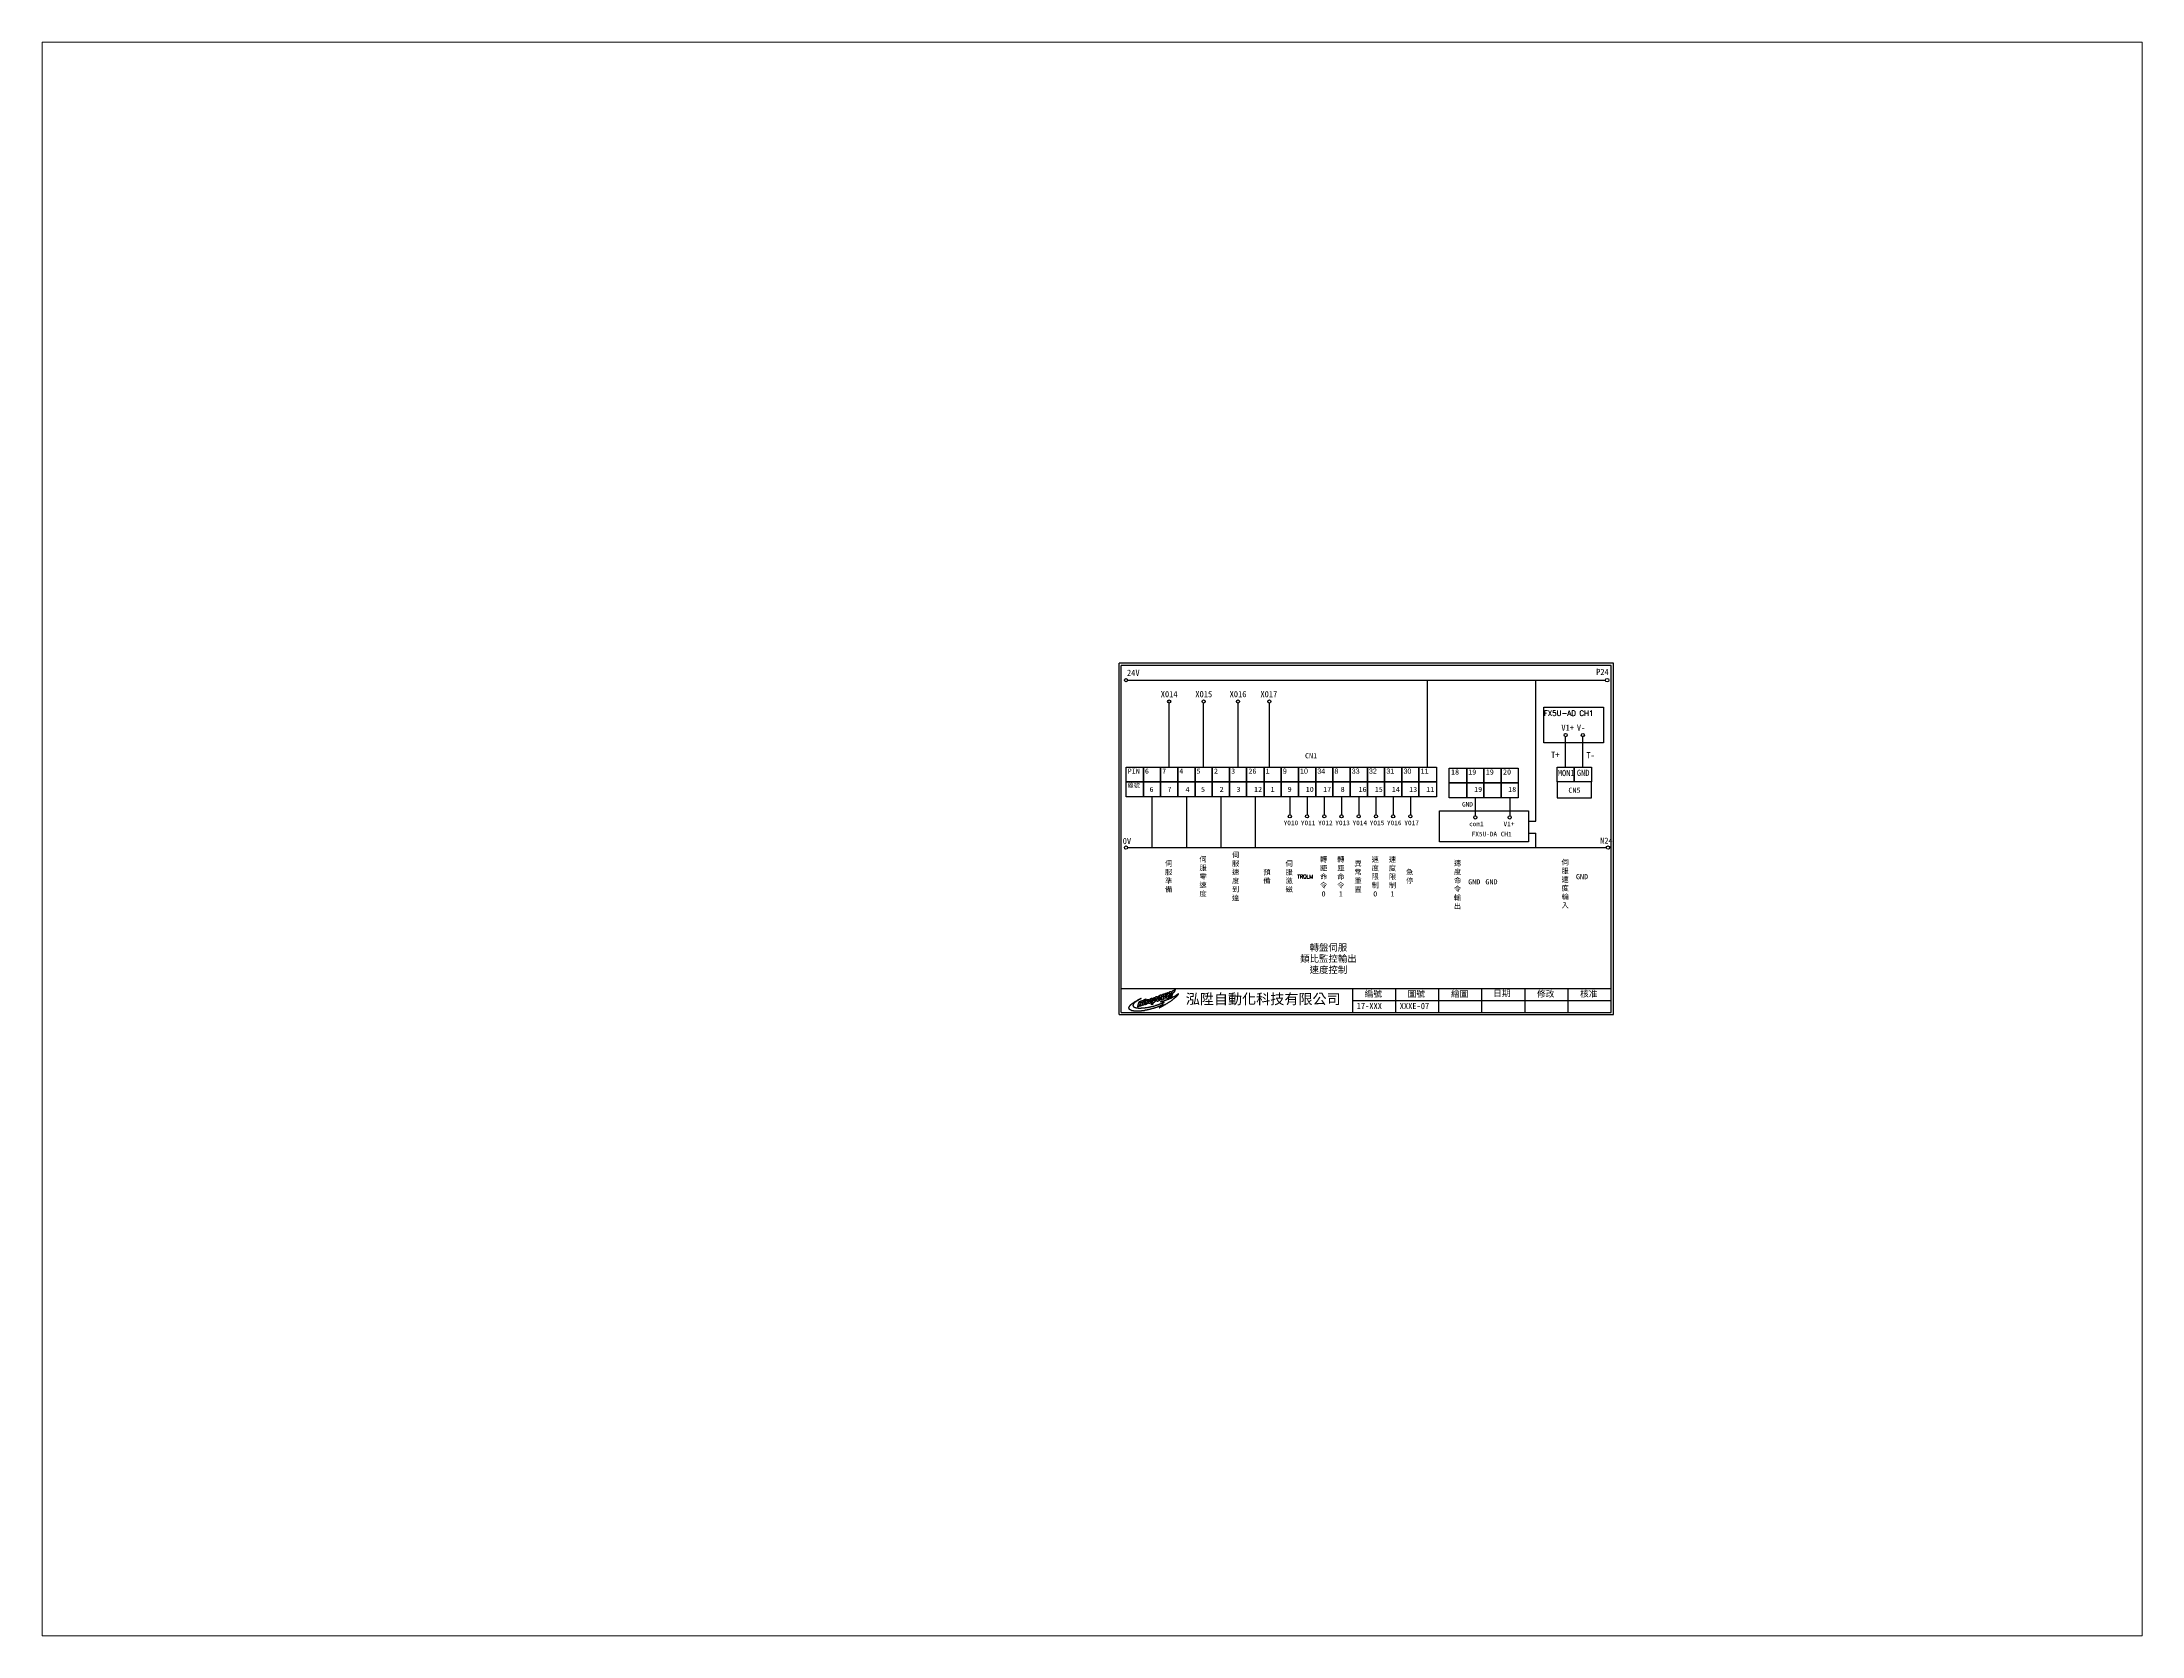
# Paper-space layout '配置1' of a CAD drawing. Extents: x 26 to 231, y 20 to 176.
# The model-space entities are those that its viewports show. They can reach past a viewport. Long polylines and large blocks are cut down to what shows.
import ezdxf

# ---------------------------------------------------------------- set-up
doc = ezdxf.new("R2010")
doc.units = 0
doc.layers.get('0').update_dxf_attribs({"linetype": 'CONTINUOUS'})
for name, color, linetype in [('圖框層', 7, 'CONTINUOUS'), ('標尺寸層', 3, 'CONTINUOUS'), ('輪廓線層', 7, 'CONTINUOUS')]:
    doc.layers.add(name, color=color, linetype=linetype)
doc.styles.add('CNS', font='romanc.shx', dxfattribs={"bigfont": 'chineset.shx'})
doc.styles.add('STSL', font='kaiu.ttf')

msp = doc.modelspace()

# ---------------------------------------------------------------- linework, layer by layer
at = {"color": 0}
for p, q in [((656.2, 146.7), (656.2, 183.9)), ((676.2, 146.7), (676.2, 183.9)), ((696.2, 146.7), (696.2, 183.9)), ((714.4, 146.7), (714.4, 183.9)), ((886.5, 146.7), (886.5, 164.4)), ((896.5, 146.7), (896.5, 164.4)), ((726.3, 129.4), (726.3, 119)), ((736.3, 129.4), (736.3, 119)), ((746.3, 129.4), (746.3, 119)), ((756.3, 129.4), (756.3, 119)), ((766.3, 129.4), (766.3, 119)), ((776.3, 129.4), (776.3, 119)), ((786.3, 129.4), (786.3, 119)), ((796.3, 129.4), (796.3, 119)), ((834, 128.9), (834, 118.5)), ((854, 128.9), (854, 118.5))]:
    msp.add_line(p, q, dxfattribs=at)
for points in [[(631.2, 146.7), (641.2, 146.7), (641.2, 138.1), (631.2, 138.1)], [(641.2, 146.7), (651.2, 146.7), (651.2, 138.1), (641.2, 138.1)], [(651.2, 146.7), (661.2, 146.7), (661.2, 138.1), (651.2, 138.1)], [(661.2, 146.7), (671.2, 146.7), (671.2, 138.1), (661.2, 138.1)], [(671.2, 146.7), (681.2, 146.7), (681.2, 138.1), (671.2, 138.1)], [(681.2, 146.7), (691.2, 146.7), (691.2, 138.1), (681.2, 138.1)], [(691.2, 146.7), (701.2, 146.7), (701.2, 138.1), (691.2, 138.1)], [(701.2, 146.7), (711.3, 146.7), (711.3, 138.1), (701.2, 138.1)], [(711.3, 146.7), (721.3, 146.7), (721.3, 138.1), (711.3, 138.1)], [(721.3, 146.7), (731.3, 146.7), (731.3, 138.1), (721.3, 138.1)], [(731.3, 146.7), (741.3, 146.7), (741.3, 138.1), (731.3, 138.1)], [(741.3, 146.7), (751.3, 146.7), (751.3, 138.1), (741.3, 138.1)], [(751.3, 146.7), (761.3, 146.7), (761.3, 138.1), (751.3, 138.1)], [(761.3, 146.7), (771.3, 146.7), (771.3, 138.1), (761.3, 138.1)], [(771.3, 146.7), (781.3, 146.7), (781.3, 138.1), (771.3, 138.1)], [(781.3, 146.7), (791.3, 146.7), (791.3, 138.1), (781.3, 138.1)], [(791.3, 146.7), (801.3, 146.7), (801.3, 138.1), (791.3, 138.1)], [(801.3, 146.7), (811.4, 146.7), (811.4, 138.1), (801.3, 138.1)], [(881.5, 146.7), (891.5, 146.7), (891.5, 138.1), (881.5, 138.1)], [(891.5, 146.7), (901.5, 146.7), (901.5, 138.1), (891.5, 138.1)], [(631.2, 138.1), (641.2, 138.1), (641.2, 129.4), (631.2, 129.4)], [(641.2, 138.1), (651.2, 138.1), (651.2, 129.4), (641.2, 129.4)], [(651.2, 138.1), (661.2, 138.1), (661.2, 129.4), (651.2, 129.4)], [(661.2, 138.1), (671.2, 138.1), (671.2, 129.4), (661.2, 129.4)], [(671.2, 138.1), (681.2, 138.1), (681.2, 129.4), (671.2, 129.4)], [(681.2, 138.1), (691.2, 138.1), (691.2, 129.4), (681.2, 129.4)], [(691.2, 138.1), (701.2, 138.1), (701.2, 129.4), (691.2, 129.4)], [(701.2, 138.1), (711.3, 138.1), (711.3, 129.4), (701.2, 129.4)], [(711.3, 138.1), (721.3, 138.1), (721.3, 129.4), (711.3, 129.4)], [(721.3, 138.1), (731.3, 138.1), (731.3, 129.4), (721.3, 129.4)], [(731.3, 138.1), (741.3, 138.1), (741.3, 129.4), (731.3, 129.4)], [(741.3, 138.1), (751.3, 138.1), (751.3, 129.4), (741.3, 129.4)], [(751.3, 138.1), (761.3, 138.1), (761.3, 129.4), (751.3, 129.4)], [(761.3, 138.1), (771.3, 138.1), (771.3, 129.4), (761.3, 129.4)], [(771.3, 138.1), (781.3, 138.1), (781.3, 129.4), (771.3, 129.4)], [(781.3, 138.1), (791.3, 138.1), (791.3, 129.4), (781.3, 129.4)], [(791.3, 138.1), (801.3, 138.1), (801.3, 129.4), (791.3, 129.4)], [(801.3, 138.1), (811.4, 138.1), (811.4, 129.4), (801.3, 129.4)], [(818.9, 146.2), (829, 146.2), (829, 137.5), (818.9, 137.5)], [(818.9, 137.5), (829, 137.5), (829, 128.9), (818.9, 128.9)], [(829, 146.2), (839, 146.2), (839, 137.5), (829, 137.5)], [(829, 137.5), (839, 137.5), (839, 128.9), (829, 128.9)], [(839, 146.2), (849, 146.2), (849, 137.5), (839, 137.5)], [(839, 137.5), (849, 137.5), (849, 128.9), (839, 128.9)], [(849, 146.2), (859, 146.2), (859, 137.5), (849, 137.5)], [(849, 137.5), (859, 137.5), (859, 128.9), (849, 128.9)]]:
    msp.add_lwpolyline(points, close=True, dxfattribs=at)
for centre in [(910.6, 197.2), (911.1, 100)]:
    msp.add_circle(centre, 1, dxfattribs=at)
at = {"layer": '圖框層', "color": 0}
for p, q in [((914.2, 207), (627.2, 207)), ((627.2, 3), (627.2, 207)), ((912.9, 205.7), (628.4, 205.7)), ((628.4, 4.2), (628.4, 205.7)), ((912.9, 4.2), (912.9, 205.7)), ((914.2, 3), (914.2, 207)), ((628.4, 18.2), (912.9, 18.2)), ((762.9, 4.2), (762.9, 18.2)), ((787.9, 4.2), (787.9, 18.2)), ((812.9, 4.2), (812.9, 18.2)), ((837.9, 4.2), (837.9, 18.2)), ((862.9, 4.2), (862.9, 18.2)), ((887.9, 4.2), (887.9, 18.2)), ((627.2, 3), (914.2, 3)), ((628.4, 4.2), (912.9, 4.2)), ((762.9, 11.2), (912.9, 11.2))]:
    msp.add_line(p, q, dxfattribs=at)
at = {"layer": '標尺寸層', "color": 0}
for p, q in [((632, 197.2), (909.6, 197.2)), ((806.3, 146.7), (806.3, 197.2)), ((869.2, 115.4), (869.2, 197.2)), ((881.5, 138.1), (881.5, 128.9)), ((901.5, 128.9), (901.5, 138.1)), ((646.2, 129.4), (646.2, 100)), ((666.2, 129.4), (666.2, 100)), ((686.2, 129.4), (686.2, 100)), ((706.2, 129.4), (706.2, 100)), ((881.5, 128.9), (901.5, 128.9)), ((865, 115.4), (869.2, 115.4)), ((632.2, 100), (910.1, 100)), ((865, 108.3), (869.2, 108.3)), ((869.2, 100), (869.2, 108.3))]:
    msp.add_line(p, q, dxfattribs=at)
for points in [[(873.8, 181.6), (908.5, 181.6), (908.5, 160.8), (873.8, 160.8)], [(813.2, 121.3), (865, 121.3), (865, 103.4), (813.2, 103.4)]]:
    msp.add_lwpolyline(points, close=True, dxfattribs=at)
for centre in [(631.1, 197.2), (656.2, 184.8), (676.2, 184.8), (696.2, 184.8), (714.4, 184.8), (886.5, 165.3), (896.5, 165.3), (726.3, 118.1), (736.3, 118.1), (746.3, 118.1), (756.3, 118.1), (766.3, 118.1), (776.3, 118.1), (786.3, 118.1), (796.3, 118.1), (834, 117.5), (854, 117.5), (631.1, 100)]:
    msp.add_circle(centre, 0.92, dxfattribs=at)
at = {"layer": '輪廓線層', "color": 0}
for points in [[(651.8, 8.4), (651.5, 8.3), (651.2, 8.2), (650.9, 8.1), (650.6, 7.9), (650.3, 7.8), (650, 7.7), (649.7, 7.5), (649.4, 7.4), (649.2, 7.3), (648.9, 7.2), (648.7, 7.2), (648.5, 7.1), (648.3, 7), (648.1, 6.9), (647.8, 6.9), (647.6, 6.8), (647.3, 6.7), (647.1, 6.6), (646.8, 6.6), (646.5, 6.5), (646.2, 6.4), (645.9, 6.3), (645.6, 6.2), (645.4, 6.2), (645.1, 6.1), (644.9, 6), (644.6, 6), (644.4, 5.9), (644.2, 5.9), (644, 5.8), (643.8, 5.8), (643.6, 5.7), (643.4, 5.7), (643.2, 5.6), (643.1, 5.6), (642.9, 5.6), (642.7, 5.5), (642.5, 5.5), (642.3, 5.5), (642.1, 5.4), (642, 5.4), (641.8, 5.4), (641.6, 5.3), (641.4, 5.3), (641.2, 5.3), (641.1, 5.3), (640.9, 5.2), (640.7, 5.2), (640.6, 5.2), (640.4, 5.2), (640.2, 5.2), (640.1, 5.2), (639.9, 5.1), (639.8, 5.1), (639.6, 5.1), (639.4, 5.1), (639.3, 5.1), (639.1, 5.1), (638.9, 5.1), (638.8, 5.1), (638.6, 5), (638.4, 5), (638.2, 5), (638.1, 5), (637.9, 5), (637.7, 5), (637.6, 5), (637.4, 5), (637.3, 5), (637.2, 5), (637, 5), (636.9, 5), (636.8, 5), (636.7, 5), (636.6, 5), (636.4, 5.1), (636.3, 5.1), (636.2, 5.1), (636.1, 5.1), (636, 5.1), (635.9, 5.1), (635.7, 5.1), (635.6, 5.1), (635.5, 5.2), (635.3, 5.2), (635.2, 5.2), (635.1, 5.2), (634.9, 5.2), (634.8, 5.3), (634.7, 5.3), (634.5, 5.3), (634.4, 5.4), (634.3, 5.4), (634.1, 5.5), (634, 5.5), (633.9, 5.6), (633.8, 5.6), (633.7, 5.7), (633.6, 5.7), (633.5, 5.7), (633.4, 5.8), (633.4, 5.8), (633.3, 5.9), (633.2, 5.9), (633.2, 6), (633.1, 6), (633.1, 6.1), (633.1, 6.1), (633, 6.1), (633, 6.2), (633, 6.2), (633, 6.2), (632.9, 6.3), (632.9, 6.3), (632.9, 6.3), (632.9, 6.4), (632.9, 6.4), (632.9, 6.4), (632.9, 6.5), (632.9, 6.5), (632.9, 6.5), (632.9, 6.6), (632.9, 6.6), (632.9, 6.6), (632.9, 6.7), (632.8, 6.7), (632.8, 6.7), (632.8, 6.8), (632.8, 6.8), (632.8, 6.9), (632.8, 6.9), (632.8, 6.9), (632.8, 7), (632.8, 7), (632.8, 7), (632.8, 7.1), (632.8, 7.1), (632.8, 7.2), (632.8, 7.2), (632.8, 7.2), (632.9, 7.3), (632.9, 7.3), (632.9, 7.4), (632.9, 7.4), (633, 7.5), (633, 7.5), (633, 7.6), (633.1, 7.7), (633.1, 7.8), (633.2, 7.8), (633.2, 7.9), (633.3, 8), (633.4, 8.1), (633.4, 8.2), (633.5, 8.3), (633.6, 8.4), (633.7, 8.5), (633.8, 8.6), (633.9, 8.7), (634, 8.8), (634.1, 8.9), (634.2, 9), (634.3, 9.1), (634.5, 9.2), (634.6, 9.3), (634.7, 9.4), (634.8, 9.5), (635, 9.6), (635.1, 9.7), (635.3, 9.8), (635.4, 9.9), (635.5, 10), (635.6, 10.1), (635.8, 10.2), (635.9, 10.3), (636, 10.4), (636.2, 10.4), (636.3, 10.5), (636.4, 10.6), (636.5, 10.7), (636.6, 10.7), (636.7, 10.8), (636.8, 10.8), (637, 10.9), (637.1, 11), (637.2, 11), (637.3, 11.1), (637.4, 11.1), (637.5, 11.2), (637.6, 11.3), (637.8, 11.4), (638, 11.5), (638.1, 11.6), (638.3, 11.7), (638.5, 11.8), (638.8, 11.9), (639, 12), (639.1, 12.1), (639.3, 12.2), (639.5, 12.2), (639.6, 12.3), (639.7, 12.3), (639.8, 12.4), (639.8, 12.4), (639.9, 12.4), (639.9, 12.4), (639.9, 12.4), (639.8, 12.3), (639.8, 12.3), (639.8, 12.3), (639.7, 12.2), (639.6, 12.2), (639.6, 12.2), (639.5, 12.1), (639.4, 12.1), (639.3, 12), (639.2, 11.9), (639.1, 11.9), (638.9, 11.8), (638.8, 11.8), (638.7, 11.7), (638.6, 11.6), (638.4, 11.5), (638.3, 11.5), (638.2, 11.4), (638.1, 11.3), (637.9, 11.2), (637.8, 11.2), (637.7, 11.1), (637.5, 11), (637.4, 10.9), (637.3, 10.8), (637.2, 10.7), (637.1, 10.7), (636.9, 10.6), (636.8, 10.5), (636.7, 10.4), (636.6, 10.3), (636.5, 10.3), (636.4, 10.2), (636.3, 10.1), (636.2, 10), (636.1, 9.9), (636, 9.8), (635.9, 9.7), (635.8, 9.6), (635.7, 9.6), (635.7, 9.5), (635.6, 9.4), (635.5, 9.3), (635.5, 9.3), (635.4, 9.2), (635.4, 9.1), (635.4, 9.1), (635.3, 9), (635.3, 8.9), (635.3, 8.9), (635.2, 8.8), (635.2, 8.8), (635.2, 8.7), (635.2, 8.6), (635.2, 8.6), (635.2, 8.5), (635.1, 8.5), (635.1, 8.4), (635.1, 8.4), (635.1, 8.3), (635.1, 8.3), (635.1, 8.2), (635.2, 8.2), (635.2, 8.2), (635.2, 8.1), (635.2, 8.1), (635.2, 8), (635.2, 8), (635.2, 8), (635.2, 7.9), (635.3, 7.9), (635.3, 7.9), (635.3, 7.8), (635.3, 7.8), (635.4, 7.8), (635.4, 7.7), (635.4, 7.7), (635.4, 7.7), (635.5, 7.6), (635.5, 7.6), (635.6, 7.6), (635.6, 7.5), (635.6, 7.5), (635.7, 7.5), (635.7, 7.5), (635.8, 7.4), (635.9, 7.4), (635.9, 7.4), (636, 7.3), (636, 7.3), (636.1, 7.3), (636.2, 7.2), (636.2, 7.2), (636.3, 7.2), (636.4, 7.2), (636.5, 7.1), (636.5, 7.1), (636.6, 7.1), (636.7, 7.1), (636.8, 7), (636.8, 7), (636.9, 7), (637, 7), (637.1, 7), (637.2, 7), (637.3, 6.9), (637.4, 6.9), (637.5, 6.9), (637.6, 6.9), (637.7, 6.9), (637.8, 6.9), (638, 6.9), (638.1, 6.8), (638.2, 6.8), (638.4, 6.8), (638.5, 6.8), (638.7, 6.8), (638.8, 6.8), (639, 6.8), (639.1, 6.8), (639.3, 6.8), (639.5, 6.8), (639.7, 6.8), (639.8, 6.8), (640, 6.8), (640.2, 6.9), (640.4, 6.9), (640.6, 6.9), (640.8, 6.9), (641, 6.9), (641.2, 6.9), (641.3, 6.9), (641.5, 7), (641.7, 7), (641.8, 7), (642, 7), (642.2, 7), (642.3, 7.1), (642.5, 7.1), (642.7, 7.1), (642.9, 7.1), (643, 7.2), (643.2, 7.2), (643.4, 7.2), (643.7, 7.2), (643.9, 7.3), (644.2, 7.3), (644.4, 7.4), (644.7, 7.4), (645, 7.5), (645.3, 7.5), (645.5, 7.6), (645.8, 7.7), (646.1, 7.7), (646.4, 7.8), (646.7, 7.9), (646.9, 8), (647.2, 8), (647.5, 8.1), (647.7, 8.2), (647.9, 8.2), (648.2, 8.3), (648.4, 8.4), (648.6, 8.4), (648.8, 8.5), (649, 8.5), (649.1, 8.6), (649.3, 8.6), (649.4, 8.7), (649.6, 8.7), (649.7, 8.8), (649.8, 8.8), (649.9, 8.8), (650, 8.9), (650.1, 8.9), (650.2, 9), (650.3, 9), (650.5, 9.1), (650.6, 9.1), (650.8, 9.2), (651, 9.2), (651.1, 9.3), (651.3, 9.4), (651.5, 9.4), (651.6, 9.5), (651.8, 9.6), (651.9, 9.6), (652, 9.6), (652.2, 9.7), (652.3, 9.7), (652.4, 9.8), (652.5, 9.8), (652.6, 9.9), (652.7, 9.9), (652.8, 9.9), (652.9, 10), (653, 10), (653.1, 10.1), (653.2, 10.1), (653.2, 10.1), (653.2, 10.2), (653.3, 10.2), (653.2, 10.2), (653.2, 10.2), (653.2, 10.2), (653.1, 10.2), (653.1, 10.3), (653, 10.3), (652.9, 10.3), (652.8, 10.3), (652.8, 10.3), (652.7, 10.3), (652.6, 10.3), (652.5, 10.3), (652.4, 10.3), (652.3, 10.3), (652.2, 10.4), (652.1, 10.4), (652.1, 10.4), (652, 10.4), (651.9, 10.4), (651.8, 10.4), (651.7, 10.4), (651.6, 10.4), (651.5, 10.4), (651.5, 10.4), (651.4, 10.5), (651.4, 10.5), (651.3, 10.5), (651.3, 10.5), (651.3, 10.5), (651.2, 10.5), (651.2, 10.5), (651.3, 10.5), (651.3, 10.6), (651.3, 10.6), (651.4, 10.6), (651.4, 10.6), (651.5, 10.6), (651.6, 10.7), (651.7, 10.7), (651.8, 10.7), (652, 10.8), (652.1, 10.8), (652.3, 10.8), (652.4, 10.9), (652.6, 10.9), (652.7, 11), (652.9, 11), (653.1, 11.1), (653.3, 11.1), (653.5, 11.2), (653.6, 11.2), (653.8, 11.3), (654, 11.4), (654.2, 11.4), (654.4, 11.5), (654.6, 11.5), (654.8, 11.6), (654.9, 11.7), (655.1, 11.7), (655.3, 11.8), (655.5, 11.9), (655.8, 12), (656, 12), (656.2, 12.1), (656.5, 12.3), (656.7, 12.4), (657, 12.5), (657.3, 12.6), (657.5, 12.7), (657.8, 12.8), (658, 12.9), (658.2, 13.1), (658.4, 13.2), (658.6, 13.3), (658.8, 13.4), (659, 13.5), (659.2, 13.6), (659.4, 13.7), (659.5, 13.8), (659.7, 13.9), (659.9, 14), (660, 14.1), (660.2, 14.2), (660.3, 14.3), (660.5, 14.4), (660.6, 14.5), (660.8, 14.6), (660.9, 14.7), (661, 14.8), (661.2, 14.9), (661.3, 15), (661.4, 15), (661.4, 15.1), (661.5, 15.1), (661.5, 15.1), (661.6, 15.1), (661.6, 15.1), (661.6, 15.1), (661.5, 15), (661.5, 14.9), (661.5, 14.9), (661.4, 14.8), (661.4, 14.7), (661.3, 14.6), (661.3, 14.6), (661.2, 14.5), (661.2, 14.4), (661.1, 14.4), (661.1, 14.3), (661, 14.2), (660.9, 14.2), (660.9, 14.1), (660.8, 14), (660.8, 13.9), (660.7, 13.9), (660.6, 13.8), (660.5, 13.7), (660.4, 13.6), (660.3, 13.5), (660.2, 13.4), (660.1, 13.3), (660, 13.2), (659.9, 13), (659.7, 12.9), (659.6, 12.8), (659.4, 12.7), (659.3, 12.5), (659.1, 12.4), (659, 12.2), (658.8, 12.1), (658.6, 12), (658.4, 11.8), (658.3, 11.7), (658.1, 11.5), (657.8, 11.3), (657.6, 11.2), (657.4, 11), (657.1, 10.9), (656.9, 10.7), (656.6, 10.5), (656.4, 10.3), (656.1, 10.2), (655.9, 10), (655.6, 9.8), (655.3, 9.7), (655.1, 9.5), (654.8, 9.3), (654.6, 9.2), (654.3, 9), (654, 8.9), (653.8, 8.7), (653.5, 8.6), (653.2, 8.4), (653, 8.3), (652.7, 8.1), (652.5, 8), (652.2, 7.8), (652, 7.7), (651.8, 7.6), (651.6, 7.5), (651.5, 7.4), (651.3, 7.3), (651.2, 7.3), (651, 7.2), (650.9, 7.1), (650.8, 7.1), (650.7, 7), (650.6, 7), (650.6, 7), (650.5, 6.9), (650.4, 6.9), (650.4, 6.9), (650.4, 6.9), (650.3, 6.9), (650.3, 6.9), (650.4, 6.9), (650.4, 7), (650.5, 7), (650.6, 7.1), (650.6, 7.2), (650.7, 7.2), (650.9, 7.3), (651, 7.4), (651.1, 7.5), (651.3, 7.7), (651.5, 7.8), (651.6, 7.9), (651.8, 8), (651.9, 8.1), (652.1, 8.3), (652.2, 8.4), (652.4, 8.5), (652.5, 8.6), (652.6, 8.7), (652.7, 8.7), (652.8, 8.8), (652.9, 8.9), (652.9, 8.9), (652.9, 8.9), (652.9, 8.9), (652.8, 8.9), (652.7, 8.8), (652.6, 8.8), (652.4, 8.7), (652.2, 8.6), (652, 8.5)], [(645, 10.4), (645, 10.3), (645, 10.3), (645, 10.3), (645, 10.3), (645, 10.3), (645, 10.3), (645, 10.3), (645, 10.2), (645, 10.2), (645, 10.2), (645, 10.2), (645, 10.2), (645.1, 10.2), (645.1, 10.2), (645.1, 10.2), (645.1, 10.2), (645.1, 10.2), (645.1, 10.2), (645.2, 10.2), (645.2, 10.2), (645.2, 10.2), (645.2, 10.2), (645.2, 10.2), (645.3, 10.2), (645.3, 10.3), (645.3, 10.3), (645.3, 10.3), (645.3, 10.3), (645.4, 10.3), (645.4, 10.3), (645.4, 10.3), (645.4, 10.3), (645.4, 10.4), (645.5, 10.4), (645.5, 10.4), (645.5, 10.4), (645.5, 10.4), (645.5, 10.4), (645.5, 10.5), (645.5, 10.5), (645.5, 10.5), (645.6, 10.5), (645.6, 10.5), (645.6, 10.5), (645.6, 10.5), (645.6, 10.5), (645.7, 10.5), (645.7, 10.5), (645.7, 10.6), (645.8, 10.6), (645.9, 10.6), (645.9, 10.6), (646, 10.6), (646, 10.6), (646.1, 10.6), (646.1, 10.6), (646.2, 10.6), (646.2, 10.6), (646.2, 10.6), (646.2, 10.6), (646.2, 10.6), (646.2, 10.6), (646.2, 10.5), (646.2, 10.5), (646.2, 10.5), (646.1, 10.5), (646.1, 10.4), (646.1, 10.4), (646.1, 10.4), (646.1, 10.4), (646.1, 10.3), (646, 10.3), (646, 10.3), (646, 10.3), (646, 10.2), (646, 10.2), (645.9, 10.2), (645.9, 10.2), (645.9, 10.1), (645.9, 10.1), (645.9, 10.1), (645.8, 10), (645.8, 10), (645.8, 10), (645.8, 10), (645.7, 9.9), (645.7, 9.9), (645.7, 9.9), (645.6, 9.8), (645.6, 9.8), (645.6, 9.8), (645.5, 9.8), (645.5, 9.7), (645.5, 9.7), (645.4, 9.7), (645.4, 9.7), (645.3, 9.6), (645.3, 9.6), (645.3, 9.6), (645.2, 9.6), (645.2, 9.5), (645.1, 9.5), (645.1, 9.5), (645.1, 9.5), (645, 9.4), (645, 9.4), (645, 9.4), (644.9, 9.4), (644.9, 9.4), (644.9, 9.4), (644.8, 9.4), (644.8, 9.4), (644.8, 9.4), (644.7, 9.4), (644.7, 9.4), (644.7, 9.4), (644.6, 9.4), (644.6, 9.4), (644.6, 9.4), (644.5, 9.4), (644.5, 9.4), (644.5, 9.4), (644.4, 9.4), (644.4, 9.4), (644.4, 9.4), (644.4, 9.4), (644.3, 9.4), (644.3, 9.5), (644.3, 9.5), (644.3, 9.5), (644.2, 9.5), (644.2, 9.5), (644.2, 9.6), (644.2, 9.6), (644.2, 9.6), (644.2, 9.6), (644.2, 9.7), (644.2, 9.7), (644.2, 9.7), (644.2, 9.7), (644.2, 9.8), (644.2, 9.8), (644.2, 9.8), (644.2, 9.9), (644.2, 9.9), (644.2, 10), (644.2, 10), (644.2, 10), (644.2, 10.1), (644.2, 10.1), (644.2, 10.2), (644.2, 10.2), (644.2, 10.3), (644.2, 10.3), (644.2, 10.3), (644.2, 10.4), (644.2, 10.4), (644.3, 10.5), (644.3, 10.5), (644.3, 10.6), (644.3, 10.6), (644.3, 10.6), (644.3, 10.7), (644.3, 10.7), (644.4, 10.8), (644.4, 10.8), (644.4, 10.9), (644.4, 10.9), (644.4, 10.9), (644.5, 11), (644.5, 11), (644.5, 11.1), (644.5, 11.1), (644.6, 11.2), (644.6, 11.2), (644.6, 11.3), (644.6, 11.3), (644.7, 11.4), (644.7, 11.4), (644.7, 11.5), (644.8, 11.5), (644.8, 11.6), (644.8, 11.6), (644.9, 11.7), (644.9, 11.7), (645, 11.8), (645, 11.8), (645.1, 11.9), (645.2, 12), (645.2, 12), (645.3, 12.1), (645.3, 12.2), (645.4, 12.2), (645.4, 12.3), (645.5, 12.3), (645.6, 12.3), (645.6, 12.4), (645.7, 12.4), (645.7, 12.4), (645.8, 12.4), (645.8, 12.5), (645.8, 12.5), (645.9, 12.5), (645.9, 12.5), (646, 12.5), (646, 12.5), (646, 12.6), (646.1, 12.6), (646.1, 12.6), (646.1, 12.6), (646.2, 12.6), (646.2, 12.6), (646.2, 12.6), (646.3, 12.6), (646.3, 12.6), (646.3, 12.6), (646.3, 12.6), (646.4, 12.6), (646.4, 12.6), (646.4, 12.6), (646.4, 12.5), (646.5, 12.5), (646.5, 12.5), (646.5, 12.5), (646.5, 12.5), (646.5, 12.5), (646.5, 12.5), (646.6, 12.5), (646.6, 12.5), (646.6, 12.5), (646.6, 12.4), (646.6, 12.4), (646.6, 12.4), (646.6, 12.4), (646.6, 12.3), (646.6, 12.3), (646.6, 12.3), (646.7, 12.3), (646.7, 12.2), (646.7, 12.2), (646.7, 12.2), (646.7, 12.1), (646.7, 12.1), (646.7, 12.1), (646.7, 12.1), (646.7, 12), (646.7, 12), (646.7, 11.9), (646.6, 11.9), (646.6, 11.9), (646.6, 11.8), (646.6, 11.8), (646.6, 11.7), (646.6, 11.7), (646.6, 11.7), (646.6, 11.6), (646.6, 11.6), (646.6, 11.5), (646.6, 11.5), (646.6, 11.5), (646.6, 11.4), (646.6, 11.4), (646.6, 11.3), (646.5, 11.3), (646.5, 11.3), (646.5, 11.2), (646.5, 11.2), (646.5, 11.2), (646.5, 11.1), (646.5, 11.1), (646.4, 11.1), (646.4, 11.1), (646.4, 11), (646.3, 11), (646.3, 11), (646.2, 11), (646.1, 10.9), (646.1, 10.9), (646, 10.9), (646, 10.9), (645.9, 10.9), (645.8, 10.8), (645.8, 10.8), (645.7, 10.8), (645.7, 10.8), (645.6, 10.8), (645.6, 10.7), (645.5, 10.7), (645.5, 10.7), (645.4, 10.7), (645.4, 10.7), (645.3, 10.7), (645.3, 10.7), (645.2, 10.6), (645.2, 10.6), (645.2, 10.6), (645.1, 10.6), (645.1, 10.6), (645.1, 10.6), (645.1, 10.6), (645, 10.6), (645, 10.6), (645, 10.5), (645, 10.5), (645, 10.5), (645, 10.5), (645, 10.5), (645, 10.4), (645, 10.4), (645, 10.4), (645, 10.4)], [(648.5, 11.1), (648.3, 10.8), (647.9, 10.4), (647.7, 10.2), (647.6, 10.2), (647.4, 10.1), (647.3, 10.2), (647.2, 10.2), (647.2, 10.3), (647.1, 10.4), (647.1, 10.2), (647.1, 10), (647, 9.8), (646.8, 9.4), (646.8, 9.1), (646.7, 9), (646.6, 8.9), (646.3, 8.8), (645.9, 8.7), (646, 9), (646.1, 9.4), (646.1, 9.6), (646.3, 10), (646.5, 10.5), (646.6, 10.9), (646.9, 11.6), (647.1, 12.3), (647.3, 12.9), (648.1, 13.2), (648.1, 13), (648.2, 13.2), (648.5, 13.4), (648.7, 13.6), (649, 13.6), (649.1, 13.5), (649.2, 13.4), (649.2, 13.2), (649.2, 12.9), (649.1, 12.7), (649, 12.4), (648.9, 12.1), (648.8, 11.9), (648.7, 11.5)], [(648.1, 12.5), (648.1, 12.5), (648.1, 12.5), (648.2, 12.4), (648.2, 12.4), (648.2, 12.4), (648.2, 12.4), (648.2, 12.4), (648.2, 12.4), (648.2, 12.4), (648.2, 12.4), (648.2, 12.4), (648.2, 12.4), (648.2, 12.3), (648.2, 12.3), (648.2, 12.3), (648.2, 12.3), (648.2, 12.3), (648.2, 12.2), (648.2, 12.2), (648.2, 12.2), (648.2, 12.2), (648.2, 12.2), (648.2, 12.1), (648.2, 12.1), (648.2, 12.1), (648.2, 12), (648.2, 12), (648.2, 12), (648.2, 12), (648.2, 11.9), (648.2, 11.9), (648.1, 11.9), (648.1, 11.8), (648.1, 11.8), (648.1, 11.8), (648.1, 11.7), (648.1, 11.7), (648.1, 11.7), (648, 11.6), (648, 11.6), (648, 11.6), (648, 11.5), (648, 11.5), (648, 11.5), (647.9, 11.5), (647.9, 11.4), (647.9, 11.4), (647.9, 11.4), (647.9, 11.4), (647.9, 11.3), (647.9, 11.3), (647.8, 11.3), (647.8, 11.3), (647.8, 11.3), (647.8, 11.2), (647.8, 11.2), (647.8, 11.2), (647.8, 11.2), (647.8, 11.2), (647.7, 11.2), (647.7, 11.2), (647.7, 11.1), (647.7, 11.1), (647.7, 11.1), (647.7, 11.1), (647.7, 11.1), (647.6, 11.1), (647.6, 11.1), (647.6, 11.1), (647.6, 11.1), (647.6, 11.1), (647.6, 11.1), (647.6, 11.1), (647.5, 11.1), (647.5, 11.1), (647.5, 11.1), (647.5, 11.1), (647.5, 11.1), (647.5, 11.2), (647.5, 11.2), (647.5, 11.2), (647.5, 11.2), (647.5, 11.2), (647.5, 11.2), (647.5, 11.3), (647.5, 11.3), (647.5, 11.3), (647.5, 11.3), (647.5, 11.4), (647.5, 11.4), (647.5, 11.4), (647.5, 11.4), (647.5, 11.5), (647.5, 11.5), (647.5, 11.5), (647.5, 11.5), (647.6, 11.6), (647.6, 11.6), (647.6, 11.6), (647.6, 11.7), (647.6, 11.7), (647.6, 11.7), (647.6, 11.7), (647.6, 11.8), (647.6, 11.8), (647.6, 11.8), (647.7, 11.9), (647.7, 11.9), (647.7, 11.9), (647.7, 11.9), (647.7, 12), (647.7, 12), (647.7, 12), (647.8, 12.1), (647.8, 12.1), (647.8, 12.1), (647.8, 12.2), (647.8, 12.2), (647.8, 12.2), (647.9, 12.2), (647.9, 12.3), (647.9, 12.3), (647.9, 12.3), (647.9, 12.3), (647.9, 12.3), (647.9, 12.4), (648, 12.4), (648, 12.4), (648, 12.4), (648, 12.4), (648, 12.4), (648.1, 12.4), (648.1, 12.4), (648.1, 12.4), (648.1, 12.5)], [(649.4, 10.7), (649.4, 10.7), (649.4, 10.7), (649.4, 10.7), (649.3, 10.7), (649.3, 10.8), (649.3, 10.8), (649.2, 10.8), (649.2, 10.8), (649.2, 10.8), (649.2, 10.8), (649.2, 10.8), (649.1, 10.9), (649.1, 10.9), (649.1, 10.9), (649.1, 10.9), (649.1, 10.9), (649, 11), (649, 11), (649, 11), (649, 11), (649, 11.1), (649, 11.1), (649, 11.1), (649, 11.2), (649, 11.2), (649, 11.2), (649, 11.2), (649, 11.3), (649, 11.3), (649, 11.3), (649, 11.4), (649, 11.4), (649, 11.5), (649, 11.5), (649, 11.5), (649, 11.6), (649, 11.6), (649, 11.7), (649, 11.7), (649, 11.7), (649, 11.8), (649.1, 11.8), (649.1, 11.9), (649.1, 11.9), (649.1, 11.9), (649.1, 12), (649.1, 12), (649.1, 12.1), (649.1, 12.1), (649.2, 12.1), (649.2, 12.2), (649.2, 12.2), (649.2, 12.2), (649.2, 12.3), (649.2, 12.3), (649.3, 12.4), (649.3, 12.4), (649.3, 12.5), (649.3, 12.5), (649.3, 12.6), (649.4, 12.6), (649.4, 12.7), (649.4, 12.8), (649.5, 12.8), (649.5, 12.9), (649.5, 13), (649.6, 13.1), (649.6, 13.1), (649.7, 13.2), (649.7, 13.3), (649.8, 13.4), (649.8, 13.4), (649.9, 13.5), (649.9, 13.6), (649.9, 13.6), (650, 13.7), (650, 13.7), (650.1, 13.8), (650.1, 13.8), (650.2, 13.9), (650.2, 13.9), (650.3, 14), (650.3, 14), (650.3, 14), (650.4, 14), (650.4, 14.1), (650.5, 14.1), (650.5, 14.1), (650.5, 14.2), (650.6, 14.2), (650.6, 14.2), (650.7, 14.2), (650.7, 14.2), (650.7, 14.3), (650.8, 14.3), (650.8, 14.3), (650.8, 14.3), (650.9, 14.3), (650.9, 14.3), (650.9, 14.3), (650.9, 14.4), (651, 14.4), (651, 14.4), (651, 14.4), (651, 14.4), (651.1, 14.4), (651.1, 14.4), (651.1, 14.4), (651.1, 14.4), (651.2, 14.4), (651.2, 14.4), (651.2, 14.4), (651.2, 14.4), (651.3, 14.4), (651.3, 14.4), (651.3, 14.4), (651.3, 14.4), (651.4, 14.4), (651.4, 14.4), (651.4, 14.4), (651.4, 14.3), (651.5, 14.3), (651.5, 14.3), (651.5, 14.3), (651.5, 14.2), (651.5, 14.2), (651.6, 14.2), (651.6, 14.1), (651.6, 14.1), (651.6, 14.1), (651.6, 14), (651.6, 14), (651.6, 13.9), (651.6, 13.9), (651.6, 13.8), (651.6, 13.7), (651.6, 13.7), (651.6, 13.6), (651.6, 13.6), (651.6, 13.5), (651.6, 13.4), (651.6, 13.4), (651.5, 13.3), (651.5, 13.3), (651.5, 13.2), (651.5, 13.1), (651.5, 13.1), (651.4, 13), (651.4, 13), (651.4, 12.9), (651.4, 12.9), (651.3, 12.8), (651.3, 12.8), (651.3, 12.7), (651.3, 12.7), (651.2, 12.6), (651.2, 12.6), (651.2, 12.5), (651.2, 12.4), (651.1, 12.4), (651.1, 12.3), (651.1, 12.2), (651, 12.2), (651, 12.1), (651, 12), (650.9, 12), (650.9, 11.9), (650.9, 11.8), (650.8, 11.7), (650.8, 11.7), (650.7, 11.6), (650.7, 11.5), (650.6, 11.5), (650.6, 11.4), (650.5, 11.3), (650.4, 11.3), (650.4, 11.2), (650.3, 11.2), (650.3, 11.1), (650.2, 11.1), (650.2, 11.1), (650.1, 11), (650.1, 11), (650, 11), (650, 10.9), (649.9, 10.9), (649.9, 10.9), (649.9, 10.9), (649.8, 10.8), (649.8, 10.8), (649.8, 10.8), (649.7, 10.8), (649.7, 10.8), (649.7, 10.8), (649.6, 10.8), (649.6, 10.7), (649.6, 10.7), (649.5, 10.7), (649.5, 10.7)], [(650.2, 12.8), (650.2, 12.8), (650.2, 12.9), (650.2, 12.9), (650.2, 12.9), (650.3, 13), (650.3, 13), (650.3, 13.1), (650.3, 13.1), (650.3, 13.1), (650.4, 13.2), (650.4, 13.2), (650.4, 13.2), (650.4, 13.2), (650.5, 13.3), (650.5, 13.3), (650.5, 13.3), (650.5, 13.3), (650.6, 13.3), (650.6, 13.3), (650.6, 13.3), (650.6, 13.3), (650.6, 13.3), (650.7, 13.3), (650.7, 13.3), (650.7, 13.3), (650.7, 13.3), (650.7, 13.3), (650.7, 13.3), (650.7, 13.3), (650.7, 13.2), (650.7, 13.2), (650.7, 13.2), (650.7, 13.2), (650.7, 13.2), (650.7, 13.1), (650.7, 13.1), (650.7, 13.1), (650.7, 13.1), (650.7, 13), (650.7, 13), (650.7, 13), (650.7, 12.9), (650.7, 12.9), (650.7, 12.9), (650.7, 12.8), (650.6, 12.8), (650.6, 12.8), (650.6, 12.7), (650.6, 12.7), (650.6, 12.7), (650.6, 12.6), (650.6, 12.6), (650.6, 12.6), (650.6, 12.5), (650.5, 12.5), (650.5, 12.5), (650.5, 12.5), (650.5, 12.4), (650.5, 12.4), (650.5, 12.4), (650.5, 12.3), (650.5, 12.3), (650.4, 12.3), (650.4, 12.2), (650.4, 12.2), (650.4, 12.2), (650.4, 12.2), (650.4, 12.1), (650.4, 12.1), (650.3, 12.1), (650.3, 12.1), (650.3, 12), (650.3, 12), (650.3, 12), (650.3, 12), (650.3, 12), (650.2, 11.9), (650.2, 11.9), (650.2, 11.9), (650.2, 11.9), (650.2, 11.9), (650.2, 11.9), (650.2, 11.8), (650.1, 11.8), (650.1, 11.8), (650.1, 11.8), (650.1, 11.8), (650.1, 11.8), (650.1, 11.8), (650, 11.8), (650, 11.8), (650, 11.8), (650, 11.8), (650, 11.8), (650, 11.8), (649.9, 11.8), (649.9, 11.8), (649.9, 11.8), (649.9, 11.8), (649.9, 11.8), (649.9, 11.8), (649.9, 11.8), (649.9, 11.8), (649.9, 11.9), (649.9, 11.9), (649.9, 11.9), (649.9, 11.9), (649.9, 11.9), (649.9, 12), (649.9, 12), (649.9, 12), (649.9, 12), (649.9, 12.1), (649.9, 12.1), (649.9, 12.1), (649.9, 12.2), (649.9, 12.2), (649.9, 12.2), (650, 12.3), (650, 12.3), (650, 12.3), (650, 12.4), (650, 12.4), (650, 12.4), (650, 12.4), (650, 12.5), (650, 12.5), (650, 12.5), (650, 12.6), (650, 12.6), (650.1, 12.6), (650.1, 12.7), (650.1, 12.7), (650.1, 12.7), (650.1, 12.8)], [(652.3, 11.6), (651.5, 11.4), (652.1, 14.7), (652.9, 15), (652.5, 13.1), (653.5, 15.2), (654.2, 15.4), (653.7, 13.4), (654.6, 15.6), (655.4, 15.9), (653.5, 12), (652.8, 11.8), (653.2, 13.7)], [(657.1, 14.7), (657.1, 14.7), (657.1, 14.6), (657.1, 14.6), (657.1, 14.6), (657.1, 14.5), (657.1, 14.5), (657.1, 14.5), (657, 14.4), (657, 14.4), (657, 14.4), (657, 14.4), (657, 14.4), (657, 14.3), (657, 14.3), (656.9, 14.3), (656.9, 14.3), (656.9, 14.3), (656.9, 14.3), (656.8, 14.3), (656.8, 14.3), (656.8, 14.3), (656.7, 14.3), (656.7, 14.2), (656.6, 14.2), (656.6, 14.2), (656.5, 14.2), (656.4, 14.2), (656.4, 14.2), (656.3, 14.1), (656.2, 14.1), (656.2, 14.1), (656.1, 14.1), (656, 14.1), (656, 14.1), (655.9, 14), (655.9, 14), (655.9, 14), (655.8, 14), (655.8, 14), (655.8, 14), (655.7, 14), (655.7, 14), (655.7, 14), (655.7, 13.9), (655.7, 13.9), (655.6, 13.9), (655.6, 13.9), (655.6, 13.9), (655.6, 13.9), (655.6, 13.8), (655.6, 13.8), (655.6, 13.8), (655.6, 13.8), (655.6, 13.8), (655.6, 13.7), (655.6, 13.7), (655.6, 13.7), (655.5, 13.7), (655.5, 13.6), (655.5, 13.6), (655.5, 13.6), (655.5, 13.6), (655.6, 13.6), (655.6, 13.5), (655.6, 13.5), (655.6, 13.5), (655.6, 13.5), (655.6, 13.5), (655.6, 13.5), (655.6, 13.5), (655.6, 13.5), (655.6, 13.5), (655.6, 13.5), (655.7, 13.4), (655.7, 13.4), (655.7, 13.4), (655.7, 13.4), (655.7, 13.5), (655.8, 13.5), (655.8, 13.5), (655.8, 13.5), (655.8, 13.5), (655.8, 13.5), (655.9, 13.5), (655.9, 13.5), (655.9, 13.5), (655.9, 13.5), (655.9, 13.6), (655.9, 13.6), (656, 13.6), (656, 13.6), (656, 13.6), (656, 13.6), (656, 13.7), (656, 13.7), (656.1, 13.7), (656.1, 13.7), (656.1, 13.7), (656.1, 13.8), (656.1, 13.8), (656.1, 13.8), (656.2, 13.8), (656.2, 13.8), (656.2, 13.8), (656.3, 13.9), (656.4, 13.9), (656.4, 13.9), (656.5, 13.9), (656.5, 13.9), (656.6, 13.9), (656.6, 13.8), (656.6, 13.8), (656.6, 13.7), (656.6, 13.7), (656.6, 13.6), (656.5, 13.5), (656.5, 13.4), (656.4, 13.3), (656.4, 13.2), (656.3, 13.1), (656.2, 13), (656.2, 13), (656.1, 12.9), (656.1, 12.8), (656, 12.8), (656, 12.7), (655.9, 12.7), (655.9, 12.7), (655.8, 12.6), (655.8, 12.6), (655.7, 12.6), (655.7, 12.6), (655.7, 12.5), (655.6, 12.5), (655.6, 12.5), (655.6, 12.5), (655.5, 12.5), (655.5, 12.4), (655.5, 12.4), (655.5, 12.4), (655.4, 12.4), (655.4, 12.4), (655.4, 12.4), (655.4, 12.4), (655.3, 12.4), (655.3, 12.4), (655.3, 12.4), (655.3, 12.4), (655.2, 12.4), (655.2, 12.3), (655.2, 12.3), (655.2, 12.3), (655.1, 12.3), (655.1, 12.4), (655.1, 12.4), (655, 12.4), (655, 12.4), (655, 12.4), (655, 12.4), (654.9, 12.4), (654.9, 12.4), (654.9, 12.4), (654.9, 12.4), (654.8, 12.4), (654.8, 12.5), (654.8, 12.5), (654.8, 12.5), (654.8, 12.5), (654.8, 12.6), (654.8, 12.6), (654.7, 12.6), (654.7, 12.7), (654.7, 12.7), (654.7, 12.7), (654.7, 12.8), (654.7, 12.8), (654.7, 12.9), (654.7, 12.9), (654.7, 13), (654.7, 13), (654.7, 13), (654.7, 13.1), (654.7, 13.1), (654.7, 13.2), (654.7, 13.3), (654.7, 13.3), (654.7, 13.4), (654.7, 13.4), (654.7, 13.5), (654.8, 13.6), (654.8, 13.6), (654.8, 13.7), (654.8, 13.8), (654.9, 13.9), (654.9, 14), (654.9, 14.1), (655, 14.2), (655, 14.3), (655, 14.4), (655.1, 14.5), (655.1, 14.5), (655.2, 14.6), (655.2, 14.7), (655.3, 14.8), (655.3, 14.9), (655.4, 15), (655.4, 15.1), (655.5, 15.2), (655.5, 15.3), (655.6, 15.4), (655.7, 15.5), (655.7, 15.6), (655.8, 15.6), (655.8, 15.7), (655.9, 15.8), (655.9, 15.8), (656, 15.9), (656, 15.9), (656.1, 16), (656.1, 16), (656.1, 16.1), (656.2, 16.1), (656.2, 16.1), (656.3, 16.2), (656.3, 16.2), (656.3, 16.2), (656.4, 16.2), (656.4, 16.3), (656.5, 16.3), (656.5, 16.3), (656.5, 16.4), (656.6, 16.4), (656.6, 16.4), (656.7, 16.4), (656.7, 16.4), (656.7, 16.5), (656.8, 16.5), (656.8, 16.5), (656.8, 16.5), (656.9, 16.5), (656.9, 16.5), (656.9, 16.5), (657, 16.5), (657, 16.5), (657, 16.5), (657, 16.5), (657.1, 16.5), (657.1, 16.5), (657.1, 16.5), (657.1, 16.5), (657.2, 16.5), (657.2, 16.5), (657.2, 16.5), (657.2, 16.5), (657.2, 16.5), (657.3, 16.4), (657.3, 16.4), (657.3, 16.4), (657.3, 16.4), (657.3, 16.4), (657.3, 16.3), (657.4, 16.3), (657.4, 16.3), (657.4, 16.3), (657.4, 16.2), (657.4, 16.2), (657.4, 16.2), (657.4, 16.1), (657.4, 16.1), (657.4, 16.1), (657.4, 16), (657.4, 16), (657.4, 15.9), (657.4, 15.9), (657.4, 15.8), (657.4, 15.8), (657.4, 15.7), (657.4, 15.7), (657.4, 15.6), (657.4, 15.6), (657.4, 15.5), (657.4, 15.5), (657.4, 15.4), (657.3, 15.4), (657.3, 15.3), (657.3, 15.3), (657.3, 15.2), (657.3, 15.2), (657.3, 15.1), (657.2, 15.1), (657.2, 15), (657.2, 14.9), (657.2, 14.9), (657.2, 14.8), (657.2, 14.8)], [(656.5, 14.9), (656.5, 14.9), (656.4, 14.9), (656.4, 14.9), (656.4, 14.9), (656.4, 14.9), (656.3, 14.9), (656.3, 14.9), (656.3, 14.9), (656.3, 14.9), (656.2, 14.8), (656.2, 14.8), (656.2, 14.8), (656.2, 14.8), (656.1, 14.8), (656.1, 14.8), (656.1, 14.8), (656.1, 14.8), (656, 14.8), (656, 14.8), (656, 14.8), (656, 14.8), (656, 14.8), (656, 14.8), (656, 14.8), (656, 14.9), (656, 14.9), (656, 14.9), (656, 14.9), (656, 14.9), (656, 15), (656, 15), (656, 15), (656.1, 15.1), (656.1, 15.1), (656.1, 15.1), (656.1, 15.2), (656.1, 15.2), (656.1, 15.2), (656.2, 15.2), (656.2, 15.3), (656.2, 15.3), (656.2, 15.3), (656.2, 15.3), (656.3, 15.4), (656.3, 15.4), (656.3, 15.4), (656.3, 15.4), (656.4, 15.4), (656.4, 15.4), (656.4, 15.5), (656.4, 15.5), (656.4, 15.5), (656.4, 15.5), (656.5, 15.5), (656.5, 15.5), (656.5, 15.5), (656.5, 15.5), (656.5, 15.5), (656.5, 15.5), (656.5, 15.5), (656.6, 15.4), (656.6, 15.4), (656.6, 15.4), (656.6, 15.4), (656.6, 15.4), (656.6, 15.4), (656.6, 15.4), (656.6, 15.4), (656.6, 15.4), (656.6, 15.3), (656.6, 15.3), (656.6, 15.3), (656.6, 15.3), (656.6, 15.2), (656.6, 15.2), (656.6, 15.2), (656.6, 15.2), (656.6, 15.1), (656.6, 15.1), (656.6, 15.1), (656.6, 15.1), (656.6, 15), (656.5, 15), (656.5, 15), (656.5, 15), (656.5, 15), (656.5, 15)], [(658.4, 15.3), (658.2, 14.9), (658, 14.4), (657.6, 13.1), (656.7, 12.9), (658.1, 16.9), (658.9, 17.2), (658.8, 16.7), (659, 17.1), (659.3, 17.4), (659.7, 17.5), (659.1, 15.8), (658.9, 15.8), (658.8, 15.8), (658.6, 15.6)], [(640.4, 9.6), (640.5, 9.6), (640.5, 9.6), (640.5, 9.5), (640.5, 9.5), (640.5, 9.5), (640.5, 9.5), (640.5, 9.4), (640.5, 9.4), (640.5, 9.4), (640.5, 9.3), (640.5, 9.3), (640.5, 9.3), (640.5, 9.2), (640.4, 9.2), (640.4, 9.1), (640.4, 9.1), (640.4, 9.1), (640.4, 9), (640.4, 9), (640.4, 8.9), (640.4, 8.9), (640.4, 8.9), (640.3, 8.8), (640.3, 8.8), (640.3, 8.8), (640.3, 8.7), (640.3, 8.7), (640.3, 8.7), (640.3, 8.6), (640.3, 8.6), (640.3, 8.6), (640.3, 8.6), (640.3, 8.5), (640.3, 8.5), (640.2, 8.5), (640.2, 8.5), (640.2, 8.4), (640.2, 8.4), (640.2, 8.4), (640.2, 8.4), (640.2, 8.4), (640.2, 8.3), (640.2, 8.3), (640.2, 8.3), (640.2, 8.3), (640.2, 8.3), (640.2, 8.3), (640.2, 8.2), (640.2, 8.2), (640.2, 8.2), (640.2, 8.2), (640.2, 8.2), (640.2, 8.2), (640.2, 8.2), (640.2, 8.2), (640.2, 8.2), (640.2, 8.2), (640.1, 8.2), (640.1, 8.2), (640.1, 8.1), (640.1, 8.1), (640, 8.1), (640, 8.1), (640, 8.1), (640, 8.1), (639.9, 8.1), (639.9, 8.1), (639.9, 8.1), (639.8, 8.1), (639.8, 8), (639.8, 8), (639.7, 8), (639.7, 8), (639.6, 8), (639.6, 8), (639.6, 8), (639.5, 8), (639.5, 8), (639.5, 8), (639.5, 8), (639.4, 8), (639.4, 8), (639.4, 7.9), (639.4, 7.9), (639.4, 8), (639.4, 8), (639.4, 8), (639.4, 8), (639.4, 8), (639.4, 8), (639.4, 8), (639.4, 8.1), (639.4, 8.1), (639.4, 8.1), (639.4, 8.1), (639.4, 8.2), (639.4, 8.2), (639.4, 8.2), (639.4, 8.2), (639.4, 8.3), (639.4, 8.3), (639.4, 8.3), (639.4, 8.3), (639.4, 8.4), (639.4, 8.4), (639.4, 8.4), (639.4, 8.4), (639.5, 8.5), (639.5, 8.5), (639.5, 8.5), (639.5, 8.6), (639.5, 8.6), (639.5, 8.6), (639.5, 8.6), (639.5, 8.7), (639.5, 8.7), (639.5, 8.7), (639.5, 8.7), (639.5, 8.8), (639.5, 8.8), (639.5, 8.8), (639.5, 8.8), (639.6, 8.8), (639.6, 8.9), (639.6, 8.9), (639.6, 8.9), (639.6, 8.9), (639.6, 8.9), (639.6, 8.9), (639.6, 8.9), (639.5, 8.9), (639.5, 8.9), (639.5, 9), (639.5, 9), (639.5, 9), (639.5, 9), (639.5, 9), (639.5, 9), (639.5, 9), (639.5, 9), (639.5, 9), (639.4, 9), (639.4, 9), (639.4, 9), (639.4, 9), (639.4, 9), (639.4, 9), (639.3, 9), (639.3, 9), (639.3, 8.9), (639.3, 8.9), (639.3, 8.9), (639.3, 8.9), (639.2, 8.9), (639.2, 8.9), (639.2, 8.9), (639.2, 8.9), (639.2, 8.9), (639.1, 8.9), (639.1, 8.9), (639.1, 8.9), (639.1, 8.8), (639.1, 8.8), (639.1, 8.8), (639, 8.8), (639, 8.8), (639, 8.8), (639, 8.8), (639, 8.7), (639, 8.7), (639, 8.7), (639, 8.7), (639, 8.7), (639, 8.7), (639, 8.7), (639, 8.7), (639, 8.6), (639, 8.6), (639, 8.6), (639, 8.6), (639, 8.6), (638.9, 8.6), (638.9, 8.5), (638.9, 8.5), (638.9, 8.5), (638.9, 8.5), (638.9, 8.4), (638.9, 8.4), (638.9, 8.4), (638.9, 8.4), (638.9, 8.3), (638.9, 8.3), (638.9, 8.3), (638.8, 8.3), (638.8, 8.2), (638.8, 8.2), (638.8, 8.2), (638.8, 8.2), (638.8, 8.1), (638.8, 8.1), (638.8, 8.1), (638.8, 8.1), (638.8, 8), (638.8, 8), (638.8, 8), (638.8, 8), (638.7, 7.9), (638.7, 7.9), (638.7, 7.9), (638.7, 7.9), (638.7, 7.9), (638.7, 7.8), (638.7, 7.8), (638.7, 7.8), (638.7, 7.8), (638.7, 7.8), (638.7, 7.8), (638.6, 7.8), (638.6, 7.7), (638.6, 7.7), (638.6, 7.7), (638.5, 7.7), (638.5, 7.7), (638.5, 7.7), (638.4, 7.7), (638.4, 7.7), (638.3, 7.6), (638.3, 7.6), (638.2, 7.6), (638.2, 7.6), (638.1, 7.6), (638.1, 7.6), (638, 7.6), (638, 7.5), (638, 7.5), (637.9, 7.5), (637.9, 7.5), (637.9, 7.5), (637.9, 7.5), (637.9, 7.6), (637.8, 7.6), (637.8, 7.6), (637.8, 7.6), (637.9, 7.6), (637.9, 7.7), (637.9, 7.7), (637.9, 7.7), (637.9, 7.8), (637.9, 7.8), (637.9, 7.8), (637.9, 7.9), (637.9, 7.9), (638, 8), (638, 8), (638, 8), (638, 8.1), (638, 8.1), (638, 8.1), (638, 8.2), (638, 8.2), (638, 8.2), (638.1, 8.3), (638.1, 8.3), (638.1, 8.3), (638.1, 8.3), (638.1, 8.4), (638.1, 8.4), (638.1, 8.4), (638.1, 8.5), (638.1, 8.5), (638.1, 8.5), (638.2, 8.6), (638.2, 8.6), (638.2, 8.7), (638.2, 8.7), (638.2, 8.8), (638.3, 8.8), (638.3, 8.9), (638.3, 8.9), (638.3, 9), (638.3, 9), (638.3, 9.1), (638.4, 9.1), (638.4, 9.2), (638.4, 9.2), (638.4, 9.2), (638.4, 9.3), (638.4, 9.3), (638.4, 9.4), (638.5, 9.4), (638.5, 9.4), (638.5, 9.5), (638.5, 9.5), (638.5, 9.5), (638.5, 9.6), (638.5, 9.6), (638.5, 9.6), (638.5, 9.6), (638.5, 9.7), (638.5, 9.7), (638.6, 9.7), (638.6, 9.7), (638.6, 9.8), (638.6, 9.8), (638.6, 9.9), (638.6, 9.9), (638.6, 10), (638.6, 10), (638.7, 10.1), (638.7, 10.1), (638.7, 10.2), (638.7, 10.2), (638.7, 10.3), (638.7, 10.3), (638.8, 10.4), (638.8, 10.4), (638.8, 10.4), (638.8, 10.5), (638.8, 10.5), (638.8, 10.5), (638.8, 10.5), (638.8, 10.5), (638.9, 10.6), (638.9, 10.6), (638.9, 10.6), (639, 10.6), (639.1, 10.6), (639.2, 10.7), (639.3, 10.7), (639.5, 10.8), (639.6, 10.9), (639.8, 10.9), (640, 11), (640.1, 11), (640.3, 11.1), (640.4, 11.1), (640.5, 11.2), (640.6, 11.2), (640.7, 11.2), (640.7, 11.2), (640.7, 11.2), (640.8, 11.2), (640.8, 11.2), (640.8, 11.2), (640.8, 11.2), (640.8, 11.2), (640.9, 11.2), (640.9, 11.2), (640.9, 11.2), (640.9, 11.2), (640.9, 11.2), (640.9, 11.2), (640.9, 11.2), (641, 11.2), (641, 11.1), (641, 11.1), (641, 11.1), (641, 11.1), (641, 11.1), (641, 11), (641, 11), (641, 11), (641, 11), (641, 11), (641, 10.9), (641, 10.9), (641, 10.9), (641, 10.8), (641, 10.8), (641, 10.8), (641, 10.8), (641, 10.7), (641, 10.7), (641, 10.7), (641, 10.6), (641, 10.6), (640.9, 10.6), (640.9, 10.5), (640.9, 10.5), (640.9, 10.5), (640.9, 10.4), (640.9, 10.4), (640.8, 10.4), (640.8, 10.3), (640.8, 10.3), (640.8, 10.3), (640.8, 10.2), (640.7, 10.2), (640.7, 10.1), (640.7, 10.1), (640.7, 10.1), (640.6, 10), (640.6, 10), (640.6, 10), (640.6, 9.9), (640.5, 9.9), (640.5, 9.9), (640.5, 9.9), (640.5, 9.8), (640.5, 9.8), (640.4, 9.8), (640.4, 9.8), (640.4, 9.8), (640.4, 9.7), (640.4, 9.7), (640.3, 9.7), (640.3, 9.7), (640.3, 9.7), (640.3, 9.7), (640.3, 9.7), (640.3, 9.7), (640.3, 9.7), (640.3, 9.7), (640.3, 9.7), (640.3, 9.6), (640.3, 9.6), (640.3, 9.6), (640.3, 9.6), (640.3, 9.6), (640.4, 9.6), (640.4, 9.6), (640.4, 9.6), (640.4, 9.6)], [(639.8, 9.8), (639.8, 9.8), (639.7, 9.8), (639.7, 9.8), (639.7, 9.7), (639.7, 9.7), (639.6, 9.7), (639.6, 9.7), (639.6, 9.7), (639.6, 9.7), (639.5, 9.7), (639.5, 9.7), (639.5, 9.7), (639.5, 9.7), (639.4, 9.7), (639.4, 9.7), (639.4, 9.7), (639.4, 9.7), (639.4, 9.7), (639.4, 9.7), (639.4, 9.7), (639.4, 9.7), (639.4, 9.8), (639.4, 9.8), (639.4, 9.8), (639.4, 9.8), (639.4, 9.8), (639.4, 9.8), (639.4, 9.9), (639.4, 9.9), (639.4, 9.9), (639.4, 9.9), (639.4, 10), (639.4, 10), (639.4, 10), (639.5, 10), (639.5, 10), (639.5, 10.1), (639.5, 10.1), (639.5, 10.1), (639.5, 10.1), (639.6, 10.2), (639.6, 10.2), (639.6, 10.2), (639.7, 10.2), (639.7, 10.2), (639.7, 10.2), (639.8, 10.3), (639.8, 10.3), (639.8, 10.3), (639.9, 10.3), (639.9, 10.3), (639.9, 10.3), (639.9, 10.3), (640, 10.3), (640, 10.3), (640, 10.3), (640, 10.3), (640, 10.3), (640.1, 10.3), (640.1, 10.3), (640.1, 10.3), (640.1, 10.2), (640.1, 10.2), (640.1, 10.2), (640.1, 10.2), (640.1, 10.2), (640.1, 10.2), (640.1, 10.2), (640.1, 10.1), (640.1, 10.1), (640.1, 10.1), (640.1, 10.1), (640, 10.1), (640, 10), (640, 10), (640, 10), (640, 10), (640, 9.9), (640, 9.9), (640, 9.9), (639.9, 9.9), (639.9, 9.9), (639.9, 9.9), (639.9, 9.8), (639.9, 9.8), (639.8, 9.8), (639.8, 9.8)], [(641.4, 10.8), (642.3, 11.1), (641.4, 8.5), (640.6, 8.3)], [(641.7, 11.8), (642.6, 12.1), (642.3, 11.3), (641.5, 11)], [(643.2, 11), (643.2, 10.9), (643.2, 10.9), (643.2, 10.9), (643.2, 10.9), (643.2, 10.9), (643.2, 10.9), (643.2, 10.9), (643.2, 10.9), (643.2, 10.8), (643.2, 10.8), (643.2, 10.8), (643.2, 10.8), (643.2, 10.8), (643.2, 10.8), (643.2, 10.8), (643.2, 10.8), (643.2, 10.7), (643.2, 10.7), (643.2, 10.7), (643.2, 10.7), (643.2, 10.7), (643.3, 10.7), (643.3, 10.7), (643.3, 10.7), (643.3, 10.7), (643.4, 10.7), (643.4, 10.7), (643.4, 10.7), (643.5, 10.7), (643.5, 10.7), (643.6, 10.7), (643.6, 10.7), (643.7, 10.7), (643.7, 10.7), (643.7, 10.7), (643.8, 10.7), (643.8, 10.7), (643.8, 10.7), (643.8, 10.7), (643.9, 10.7), (643.9, 10.7), (643.9, 10.7), (643.9, 10.6), (643.9, 10.6), (643.9, 10.6), (643.9, 10.6), (644, 10.6), (644, 10.6), (644, 10.6), (644, 10.6), (644, 10.5), (644, 10.5), (644, 10.5), (644, 10.5), (644, 10.5), (644, 10.4), (644, 10.4), (644, 10.4), (644, 10.4), (644, 10.4), (644, 10.3), (644, 10.3), (644, 10.3), (644, 10.3), (644, 10.3), (644, 10.3), (644, 10.3), (644, 10.2), (644, 10.2), (644, 10.2), (644, 10.2), (644, 10.2), (644, 10.1), (644, 10.1), (643.9, 10.1), (643.9, 10), (643.9, 10), (643.9, 10), (643.9, 9.9), (643.9, 9.9), (643.8, 9.8), (643.8, 9.8), (643.8, 9.7), (643.8, 9.7), (643.7, 9.7), (643.7, 9.6), (643.7, 9.6), (643.7, 9.5), (643.6, 9.5), (643.6, 9.4), (643.6, 9.4), (643.5, 9.4), (643.5, 9.3), (643.4, 9.3), (643.4, 9.3), (643.4, 9.2), (643.3, 9.2), (643.3, 9.2), (643.2, 9.1), (643.2, 9.1), (643.2, 9.1), (643.1, 9), (643.1, 9), (643.1, 9), (643, 9), (643, 9), (642.9, 8.9), (642.9, 8.9), (642.9, 8.9), (642.8, 8.9), (642.8, 8.9), (642.8, 8.8), (642.7, 8.8), (642.7, 8.8), (642.6, 8.8), (642.6, 8.8), (642.6, 8.8), (642.6, 8.8), (642.5, 8.8), (642.5, 8.7), (642.5, 8.7), (642.4, 8.7), (642.4, 8.7), (642.4, 8.7), (642.3, 8.7), (642.3, 8.7), (642.3, 8.7), (642.3, 8.7), (642.2, 8.7), (642.2, 8.7), (642.2, 8.7), (642.1, 8.7), (642.1, 8.7), (642.1, 8.7), (642.1, 8.7), (642.1, 8.7), (642, 8.8), (642, 8.8), (642, 8.8), (642, 8.8), (642, 8.8), (641.9, 8.8), (641.9, 8.8), (641.9, 8.9), (641.9, 8.9), (641.9, 8.9), (641.9, 8.9), (641.9, 8.9), (641.9, 9), (641.9, 9), (641.9, 9), (641.8, 9), (641.8, 9), (641.8, 9.1), (641.8, 9.1), (641.8, 9.1), (641.8, 9.1), (641.8, 9.2), (641.8, 9.2), (641.8, 9.2), (641.9, 9.2), (641.9, 9.3), (641.9, 9.3), (641.9, 9.3), (641.9, 9.3), (641.9, 9.3), (641.9, 9.4), (641.9, 9.4), (641.9, 9.4), (641.9, 9.4), (641.9, 9.4), (641.9, 9.4), (641.9, 9.4), (641.9, 9.4), (642, 9.5), (642, 9.5), (642, 9.5), (642, 9.5), (642, 9.5), (642.1, 9.5), (642.1, 9.5), (642.1, 9.5), (642.1, 9.5), (642.2, 9.5), (642.2, 9.6), (642.2, 9.6), (642.2, 9.6), (642.3, 9.6), (642.3, 9.6), (642.3, 9.6), (642.4, 9.6), (642.4, 9.6), (642.4, 9.6), (642.4, 9.6), (642.5, 9.6), (642.5, 9.6), (642.5, 9.7), (642.5, 9.7), (642.6, 9.7), (642.6, 9.7), (642.6, 9.7), (642.6, 9.7), (642.6, 9.7), (642.6, 9.7), (642.7, 9.7), (642.7, 9.7), (642.7, 9.7), (642.7, 9.7), (642.7, 9.7), (642.7, 9.7), (642.7, 9.6), (642.7, 9.6), (642.7, 9.6), (642.7, 9.6), (642.7, 9.6), (642.7, 9.6), (642.7, 9.5), (642.7, 9.5), (642.7, 9.5), (642.7, 9.5), (642.7, 9.5), (642.7, 9.5), (642.7, 9.5), (642.7, 9.5), (642.7, 9.5), (642.7, 9.5), (642.7, 9.5), (642.7, 9.5), (642.7, 9.5), (642.8, 9.5), (642.8, 9.5), (642.8, 9.5), (642.8, 9.5), (642.8, 9.5), (642.8, 9.5), (642.9, 9.5), (642.9, 9.5), (642.9, 9.5), (642.9, 9.5), (642.9, 9.5), (643, 9.5), (643, 9.5), (643, 9.5), (643, 9.5), (643, 9.6), (643, 9.6), (643, 9.6), (643, 9.6), (643, 9.6), (643.1, 9.6), (643.1, 9.6), (643.1, 9.7), (643.1, 9.7), (643.1, 9.7), (643.1, 9.7), (643.1, 9.7), (643.1, 9.7), (643.1, 9.7), (643.1, 9.8), (643.1, 9.8), (643.1, 9.8), (643.1, 9.8), (643.1, 9.8), (643.1, 9.8), (643.1, 9.8), (643.1, 9.8), (643, 9.8), (643, 9.8), (643, 9.8), (643, 9.8), (643, 9.9), (643, 9.9), (642.9, 9.9), (642.9, 9.9), (642.9, 9.9), (642.8, 9.9), (642.8, 9.9), (642.8, 9.9), (642.8, 9.9), (642.7, 9.9), (642.7, 9.9), (642.7, 9.9), (642.6, 9.9), (642.6, 9.9), (642.6, 9.9), (642.5, 9.9), (642.5, 9.9), (642.5, 9.9), (642.4, 9.9), (642.4, 9.9), (642.4, 9.9), (642.4, 9.9), (642.4, 9.9), (642.3, 9.9), (642.3, 9.9), (642.3, 10), (642.3, 10), (642.3, 10), (642.3, 10), (642.3, 10), (642.3, 10), (642.3, 10), (642.3, 10.1), (642.3, 10.1), (642.3, 10.1), (642.3, 10.1), (642.3, 10.1), (642.3, 10.2), (642.3, 10.2), (642.3, 10.2), (642.3, 10.2), (642.3, 10.3), (642.3, 10.3), (642.3, 10.3), (642.3, 10.3), (642.3, 10.3), (642.3, 10.4), (642.3, 10.4), (642.3, 10.4), (642.3, 10.4), (642.3, 10.4), (642.3, 10.5), (642.3, 10.5), (642.4, 10.5), (642.4, 10.5), (642.4, 10.5), (642.4, 10.5), (642.4, 10.6), (642.4, 10.6), (642.4, 10.6), (642.4, 10.6), (642.4, 10.7), (642.4, 10.7), (642.5, 10.7), (642.5, 10.8), (642.5, 10.8), (642.5, 10.8), (642.5, 10.9), (642.6, 10.9), (642.6, 10.9), (642.6, 11), (642.6, 11), (642.6, 11), (642.7, 11.1), (642.7, 11.1), (642.7, 11.1), (642.8, 11.2), (642.8, 11.2), (642.8, 11.2), (642.9, 11.3), (642.9, 11.3), (642.9, 11.3), (643, 11.4), (643, 11.4), (643, 11.4), (643.1, 11.4), (643.1, 11.5), (643.2, 11.5), (643.2, 11.5), (643.2, 11.5), (643.3, 11.5), (643.3, 11.6), (643.3, 11.6), (643.4, 11.6), (643.4, 11.6), (643.4, 11.6), (643.4, 11.6), (643.5, 11.6), (643.5, 11.6), (643.5, 11.7), (643.6, 11.7), (643.6, 11.7), (643.6, 11.7), (643.7, 11.7), (643.7, 11.7), (643.7, 11.7), (643.7, 11.7), (643.8, 11.7), (643.8, 11.7), (643.8, 11.8), (643.8, 11.8), (643.9, 11.8), (643.9, 11.8), (643.9, 11.8), (643.9, 11.8), (643.9, 11.8), (644, 11.8), (644, 11.8), (644, 11.8), (644, 11.8), (644, 11.8), (644, 11.8), (644, 11.8), (644.1, 11.8), (644.1, 11.8), (644.1, 11.8), (644.1, 11.8), (644.1, 11.8), (644.1, 11.7), (644.2, 11.7), (644.2, 11.7), (644.2, 11.7), (644.2, 11.7), (644.2, 11.7), (644.2, 11.7), (644.2, 11.7), (644.3, 11.7), (644.3, 11.7), (644.3, 11.6), (644.3, 11.6), (644.3, 11.6), (644.3, 11.6), (644.3, 11.6), (644.3, 11.6), (644.3, 11.5), (644.3, 11.5), (644.3, 11.5), (644.3, 11.5), (644.3, 11.5), (644.3, 11.4), (644.3, 11.4), (644.3, 11.4), (644.3, 11.4), (644.3, 11.3), (644.3, 11.3), (644.3, 11.3), (644.3, 11.3), (644.3, 11.2), (644.3, 11.2), (644.2, 11.2), (644.2, 11.2), (644.2, 11.1), (644.1, 11.1), (644, 11.1), (644, 11), (643.9, 11), (643.8, 11), (643.8, 11), (643.7, 10.9), (643.7, 10.9), (643.6, 10.9), (643.6, 10.9), (643.6, 10.9), (643.6, 10.9), (643.5, 11), (643.5, 11), (643.5, 11), (643.5, 11), (643.5, 11), (643.5, 11), (643.5, 11), (643.5, 11), (643.5, 11.1), (643.5, 11.1), (643.5, 11.1), (643.5, 11.1), (643.5, 11.1), (643.4, 11.1), (643.4, 11.1), (643.4, 11.1), (643.4, 11.1), (643.4, 11.1), (643.4, 11.1), (643.3, 11.1), (643.3, 11), (643.3, 11), (643.3, 11), (643.3, 11), (643.3, 11), (643.3, 11), (643.3, 11)], [(645.7, 11.3), (645.7, 11.3), (645.7, 11.3), (645.7, 11.3), (645.7, 11.3), (645.7, 11.3), (645.7, 11.3), (645.6, 11.3), (645.6, 11.3), (645.6, 11.3), (645.6, 11.3), (645.6, 11.3), (645.6, 11.3), (645.6, 11.3), (645.6, 11.3), (645.5, 11.3), (645.5, 11.3), (645.5, 11.3), (645.5, 11.2), (645.5, 11.2), (645.4, 11.2), (645.4, 11.2), (645.4, 11.2), (645.4, 11.2), (645.4, 11.2), (645.3, 11.2), (645.3, 11.2), (645.3, 11.2), (645.3, 11.2), (645.3, 11.2), (645.3, 11.3), (645.3, 11.3), (645.3, 11.3), (645.3, 11.3), (645.3, 11.3), (645.3, 11.4), (645.3, 11.4), (645.3, 11.4), (645.3, 11.4), (645.4, 11.5), (645.4, 11.5), (645.4, 11.5), (645.4, 11.6), (645.4, 11.6), (645.4, 11.6), (645.5, 11.6), (645.5, 11.6), (645.5, 11.7), (645.5, 11.7), (645.5, 11.7), (645.6, 11.7), (645.6, 11.7), (645.6, 11.8), (645.6, 11.8), (645.7, 11.8), (645.7, 11.8), (645.7, 11.8), (645.7, 11.8), (645.8, 11.8), (645.8, 11.8), (645.8, 11.8), (645.8, 11.8), (645.8, 11.8), (645.8, 11.8), (645.9, 11.8), (645.9, 11.8), (645.9, 11.7), (645.9, 11.7), (645.9, 11.7), (645.9, 11.7), (645.9, 11.7), (645.9, 11.7), (645.9, 11.7), (645.9, 11.6), (645.9, 11.6), (645.9, 11.6), (645.9, 11.6), (645.9, 11.6), (645.9, 11.5), (645.9, 11.5), (645.9, 11.5), (645.9, 11.5), (645.9, 11.5), (645.9, 11.5), (645.9, 11.4), (645.9, 11.4), (645.8, 11.4), (645.8, 11.4), (645.8, 11.4), (645.8, 11.4), (645.8, 11.4), (645.8, 11.4), (645.8, 11.4), (645.8, 11.4), (645.8, 11.4), (645.7, 11.4)]]:
    msp.add_lwpolyline(points, close=True, dxfattribs=at)

# ---------------------------------------------------------------- texts
at = {"color": 0, "width": 8.291, "attachment_point": 1}
for s, insert, char_height in [('{\\fPMingLiU|b0|i0|c136|p18;線號}', (632.1, 137.3), 2.5), ('PIN', (632.1, 145.9), 3), ('6', (642.1, 145.9), 3), ('6', (644.8, 135.3), 3), ('7', (652.1, 145.9), 3), ('7', (655.2, 135.3), 3), ('4', (662.1, 145.9), 3), ('4', (665.7, 135.3), 3), ('5', (672.1, 145.9), 3), ('5', (674.7, 135.3), 3), ('2', (682.2, 145.9), 3), ('2', (685.5, 135.3), 3), ('3', (692.2, 145.9), 3), ('3', (695.3, 135.3), 3), ('26', (702.2, 145.9), 3), ('12', (705.5, 135.3), 3), ('1', (712.2, 145.9), 3), ('1', (715.1, 135.3), 3), ('{\\fPMingLiU|b0|i0|c136|p18;9}', (722.2, 145.9), 3), ('9', (725, 135.3), 3), ('{\\fPMingLiU|b0|i0|c136|p18;10}', (732.2, 145.9), 3), ('10', (735.5, 135.3), 3), ('{\\fPMingLiU|b0|i0|c136|p18;34}', (742.2, 145.9), 3), ('17', (745.6, 135.3), 3), ('{\\fPMingLiU|b0|i0|c136|p18;8}', (752.2, 145.9), 3), ('8', (755.8, 135.3), 3), ('{\\fPMingLiU|b0|i0|c136|p18;33}', (762.2, 145.9), 3), ('16', (766.2, 135.3), 3), ('{\\fPMingLiU|b0|i0|c136|p18;32}', (772.2, 145.9), 3), ('15', (775.6, 135.3), 3), ('{\\fPMingLiU|b0|i0|c136|p18;31}', (782.3, 145.9), 3), ('14', (785.5, 135.3), 3), ('{\\fPMingLiU|b0|i0|c136|p18;30}', (792.3, 145.9), 3), ('13', (795.6, 135.3), 3), ('{\\fPMingLiU|b0|i0|c136|p18;11}', (802.3, 145.9), 3), ('11', (805.5, 135.3), 3), ('18', (819.9, 145.4), 3), ('19', (829.9, 145.4), 3), ('19', (833.3, 135.3), 3), ('19', (840.1, 145.4), 3), ('20', (850.1, 145.4), 3), ('18', (853.1, 135.3), 3)]:
    msp.add_mtext(s, dxfattribs=dict(at, insert=insert, char_height=char_height))
at = {"layer": '圖框層', "color": 0, "style": 'STSL'}
for s, height, p in [('24V', 3.6, (631.7, 199.7)), ('P24', 3.6, (904.2, 200.2)), ('X014', 3.6, (651.3, 187.3)), ('X015', 3.6, (671.4, 187.3)), ('X016', 3.6, (691.3, 187.3)), ('X017', 3.6, (709.2, 187.3)), ('V1+', 3.6, (884, 167.8)), ('V-', 3.6, (893, 167.8)), ('T+', 3.6, (878, 152.1)), ('T-', 3.6, (898.5, 151.8)), ('MON1', 3.6, (881.9, 141.5)), ('GND', 3.6, (893, 141.6)), ('GND', 2.7, (826.3, 123.8)), ('Y010', 2.7, (722.7, 113)), ('Y011', 2.7, (732.7, 113)), ('Y012', 2.7, (742.7, 113)), ('Y013', 2.7, (752.7, 113)), ('Y014', 2.7, (762.7, 113)), ('Y015', 2.7, (772.7, 113)), ('Y016', 2.7, (782.7, 113)), ('Y017', 2.7, (792.8, 113)), ('com1', 2.7, (830.4, 112.4)), ('V1+', 2.7, (850.4, 112.4)), ('0V', 3.6, (629.2, 102)), ('FX5U-DA CH1', 2.7, (831.9, 106.5)), ('N24', 3.6, (906.5, 102.2)), ('泓陞自動化科技有限公司', 6, (665.8, 9.1)), ('編號', 3.6, (769.7, 13.3)), ('圖號', 3.6, (794.7, 13.3)), ('繪圖', 3.6, (819.9, 13.3)), ('日期', 3.6, (844.4, 13.6)), ('修改', 3.6, (869.9, 13.3)), ('核准', 3.6, (894.9, 13.3)), ('17-XXX', 3.6, (765.1, 6.2)), ('XXXE-07', 3.6, (790.1, 6.2))]:
    msp.add_text(s, height=height, dxfattribs=at).set_placement(p)
at = {"layer": '標尺寸層', "color": 0, "insert": (873.8, 179.5), "char_height": 3, "attachment_point": 1, "style": 'CNS'}
msp.add_mtext_dynamic_manual_height_columns('{\\C0;FX5U-AD CH1 }', width=34.02, gutter_width=32.5, heights=[0], dxfattribs=at)
at = {"layer": '標尺寸層', "color": 0, "attachment_point": 5, "style": 'CNS'}
for s, insert, char_height, width in [('{\\fDFKai-SB|b0|i0|c136|p65;CN1}', (738.6, 153.3), 3, 1.889), ('{\\fDFKai-SB|b0|i0|c136|p65;CN5}', (891.6, 133.3), 3, 1.889), ('{\\fDFKai-SB|b0|i0|c136|p65;伺服速度到達}', (694.8, 83.1), 3, 1.889), ('{\\fDFKai-SB|b0|i0|c136|p65;伺服準備}', (655.9, 83.1), 3, 1.889), ('{\\fDFKai-SB|b0|i0|c136|p65;伺服零速度}', (675.9, 83.1), 3, 1.889), ('{\\fDFKai-SB|b0|i0|c136|p65;預備}', (713, 83.1), 3, 1.889), ('{\\fDFKai-SB|b0|i0|c136|p65;伺服激磁}', (725.9, 83.1), 3, 1.889), ('{\\fDFKai-SB|b0|i0|c136|p65;轉距命令0}', (745.9, 83.1), 3, 1.889), ('{\\fDFKai-SB|b0|i0|c136|p65;轉距命令1}', (755.9, 83.1), 3, 1.889), ('{\\fDFKai-SB|b0|i0|c136|p65;異常重置}', (765.9, 83.1), 3, 1.889), ('{\\fDFKai-SB|b0|i0|c136|p65;速度限制0}', (775.9, 83.1), 3, 1.889), ('{\\fDFKai-SB|b0|i0|c136|p65;速度限制1}', (785.9, 83.1), 3, 1.889), ('{\\fDFKai-SB|b0|i0|c136|p65;急停}', (795.9, 83.1), 3, 1.889), ('{\\fDFKai-SB|b0|i0|c136|p65;速度命令輸出}', (823.7, 78.3), 3, 1.889), ('{\\fDFKai-SB|b0|i0|c136|p65;伺服\\P速度輸入}', (886.2, 78.8), 3, 1.889), ('{\\H0.70833x;TRQLM}', (735.2, 83.1), 3, 1.889), ('{\\fDFKai-SB|b0|i0|c136|p65;\\PGND}', (833.4, 82.6), 3, 1.889), ('{\\fDFKai-SB|b0|i0|c136|p65;\\PGND}', (843.4, 82.6), 3, 1.889), ('{\\fDFKai-SB|b0|i0|c136|p65;GND}', (896, 83.1), 3, 1.889), ('{\\fDFKai-SB|b0|i0|c136|p65;轉盤伺服\\P類比監控輸出\\P速度控制}', (748.7, 35.3), 3.9, 37.735)]:
    msp.add_mtext(s, dxfattribs=dict(at, insert=insert, char_height=char_height, width=width))

psp = doc.layouts.new('配置1')

# ---------------------------------------------------------------- viewports
at = {"layer": '標尺寸層'}
psp.add_viewport(center=(128.5, 97.5), size=(205.6, 156), view_center_point=(611.37, 104.98), view_height=925.5311, dxfattribs=at)

doc.saveas('drawing.dxf')
